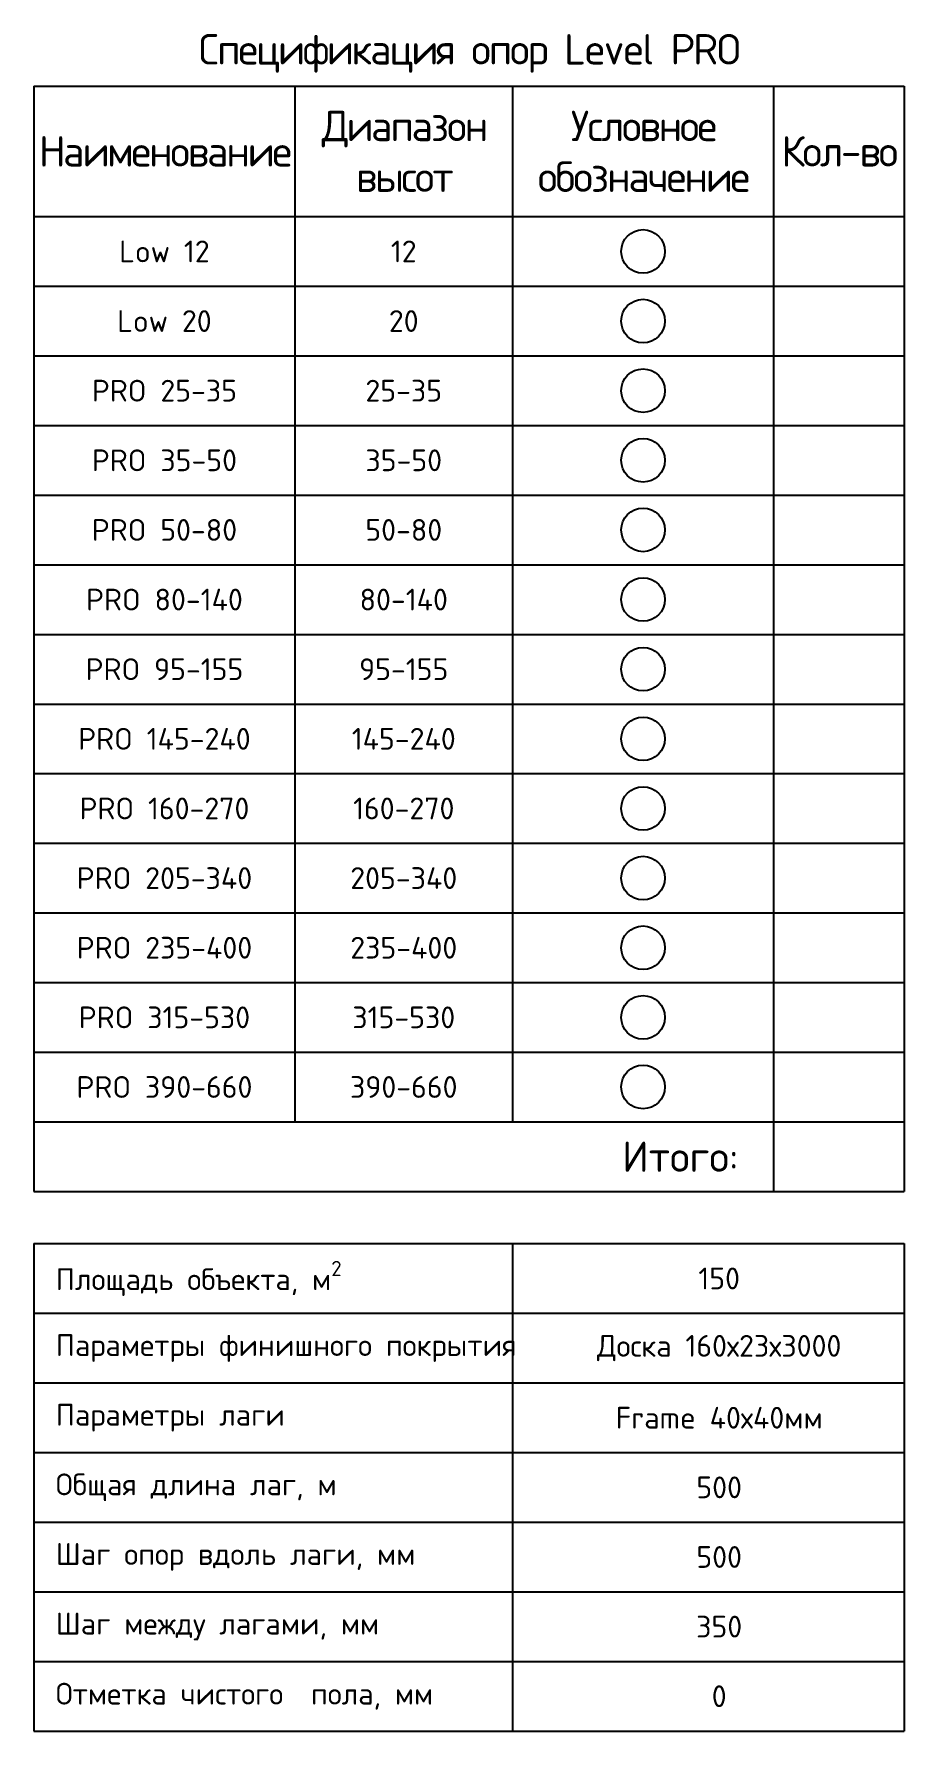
# Model space of a CAD drawing. Header units: millimetres. Extents: x 0 to 118495, y -9165 to 19499.
# Drawn here: x 108495 to 118495, y 0 to 19499 of the extents above; entities that cross this region are included whole.
import ezdxf

# ---------------------------------------------------------------- set-up
doc = ezdxf.new("R2010")
doc.units = ezdxf.units.MM
doc.styles.add('isocpeur', font='isocpeur.ttf')

msp = doc.modelspace()

# ---------------------------------------------------------------- texts
at = {"ltscale": 30, "attachment_point": 5, "style": 'isocpeur'}
for s, insert, char_height, width in [('\\pxqc;{\\T0.9;Спецификация опор Level PRO}', (113495, 19275), 350, 10000), ('\\pxqc;{\\T0.9;Диапазон высот}', (112745, 18150), 350, 2500), ('\\pxqc;{\\T0.9;Условное обозначение}', (115495, 18150), 350, 3000), ('\\pxqc;{\\T0.9;Наименование}', (109995, 18150), 350, 3000), ('\\pxqc;{\\T0.9;Кол-во}', (117745, 18150), 350, 1500), ('\\pxqc;Low 12', (109995, 17000), 250, 3000), ('\\pxqc;12', (112745, 17000), 250, 2500), ('\\pxqc;Low 20', (109995, 16200), 250, 3000), ('\\pxqc;20', (112745, 16200), 250, 2500), ('\\pxqc;PRO 25-35', (109995, 15400), 250, 3000), ('\\pxqc;25-35', (112745, 15400), 250, 2500), ('\\pxqc;PRO 35-50', (109995, 14600), 250, 3000), ('\\pxqc;35-50', (112745, 14600), 250, 2500), ('\\pxqc;PRO 50-80', (109995, 13800), 250, 3000), ('\\pxqc;50-80', (112745, 13800), 250, 2500), ('\\pxqc;PRO 80-140', (109995, 13000), 250, 3000), ('\\pxqc;80-140', (112745, 13000), 250, 2500), ('\\pxqc;PRO 95-155', (109995, 12200), 250, 3000), ('\\pxqc;95-155', (112745, 12200), 250, 2500), ('\\pxqc;PRO 145-240', (109995, 11400), 250, 3000), ('\\pxqc;145-240', (112745, 11400), 250, 2500), ('\\pxqc;PRO 160-270', (109995, 10600), 250, 3000), ('\\pxqc;160-270', (112745, 10600), 250, 2500), ('\\pxqc;PRO 205-340', (109995, 9800), 250, 3000), ('\\pxqc;205-340', (112745, 9800), 250, 2500), ('\\pxqc;PRO 235-400', (109995, 9000), 250, 3000), ('\\pxqc;235-400', (112745, 9000), 250, 2500), ('\\pxqc;PRO 315-530', (109995, 8200), 250, 3000), ('\\pxqc;315-530', (112745, 8200), 250, 2500), ('\\pxqc;PRO 390-660', (109995, 7400), 250, 3000), ('\\pxqc;390-660', (112745, 7400), 250, 2500), ('\\pxr1.14286,qr;Итого:', (115495, 6600), 350, 3000), ('\\A1;\\pxl1,ql;Площадь объекта, м{\\H0.7x;\\S2^ ;}', (111245, 5200), 250, 5500), ('\\pxl1,qc;150', (116245, 5200), 250, 4500), ('\\pxl1,ql;Параметры финишного покрытия', (111245, 4400), 250, 5500), ('\\pxl1,qc;Доска 160х23х3000', (116245, 4400), 250, 4500), ('\\pxi1,ql;Параметры лаги', (111245, 3600), 250, 5500), ('\\pxl1,qc;Frame 40х40мм', (116245, 3600), 250, 4500), ('\\pxi1,ql;Общая длина лаг, м', (111245, 2800), 250, 5500), ('\\pxl1,qc;500', (116245, 2800), 250, 4500), ('\\pxi1,ql;Шаг опор вдоль лаги, мм', (111245, 2000), 250, 5500), ('\\pxl1,qc;500', (116245, 2000), 250, 4500), ('\\pxi1,ql;Шаг между лагами, мм', (111245, 1200), 250, 5500), ('\\pxl1,qc;350', (116245, 1200), 250, 4500), ('\\pxi1,ql;Отметка чистого  пола, мм', (111245, 400), 250, 5500), ('\\pxl1,qc;0', (116245, 400), 250, 4500)]:
    msp.add_mtext(s, dxfattribs=dict(at, insert=insert, char_height=char_height, width=width))

# ---------------------------------------------------------------- linework, layer by layer
for p, q in [((108495, 18900), (108495, 17400)), ((108495, 18900), (118495, 18900)), ((111495, 18900), (111495, 17400)), ((113995, 18900), (113995, 17400)), ((116995, 18900), (116995, 17400)), ((118495, 18900), (118495, 17400)), ((108495, 17400), (118495, 17400)), ((108495, 17400), (108495, 6200)), ((111495, 17400), (111495, 7000)), ((113995, 17400), (113995, 7000)), ((116995, 17400), (116995, 6200)), ((118495, 17400), (118495, 6200)), ((108495, 16600), (118495, 16600)), ((108495, 15800), (118495, 15800)), ((108495, 15000), (118495, 15000)), ((108495, 14200), (118495, 14200)), ((108495, 13400), (118495, 13400)), ((108495, 12600), (118495, 12600)), ((108495, 11800), (118495, 11800)), ((108495, 11000), (118495, 11000)), ((108495, 10200), (118495, 10200)), ((108495, 9400), (118495, 9400)), ((108495, 8600), (118495, 8600)), ((108495, 7800), (118495, 7800)), ((108495, 7000), (118495, 7000)), ((108495, 6200), (118495, 6200)), ((108495, 5600), (108495, 0)), ((108495, 5600), (118495, 5600)), ((113995, 5600), (113995, 0)), ((118495, 5600), (118495, 0)), ((108495, 4800), (118495, 4800)), ((108495, 4000), (118495, 4000)), ((108495, 3200), (118495, 3200)), ((108495, 2400), (118495, 2400)), ((108495, 1600), (118495, 1600)), ((108495, 800), (118495, 800)), ((108495, 0), (118495, 0))]:
    msp.add_line(p, q)
at = {"color": 221}
msp.add_circle((115495, 17000), 250, dxfattribs=at)
at = {"color": 2}
msp.add_circle((115495, 16200), 250, dxfattribs=at)
at = {"color": 1}
msp.add_circle((115495, 15400), 250, dxfattribs=at)
at = {"color": 92}
msp.add_circle((115495, 14600), 250, dxfattribs=at)
at = {"color": 131}
msp.add_circle((115495, 13800), 250, dxfattribs=at)
at = {"color": 30}
msp.add_circle((115495, 13000), 250, dxfattribs=at)
at = {"color": 160}
msp.add_circle((115495, 12200), 250, dxfattribs=at)
at = {"color": 60}
msp.add_circle((115495, 11400), 250, dxfattribs=at)
at = {"color": 134}
msp.add_circle((115495, 10600), 250, dxfattribs=at)
at = {"color": 42}
msp.add_circle((115495, 9800), 250, dxfattribs=at)
at = {"color": 26}
msp.add_circle((115495, 9000), 250, dxfattribs=at)
at = {"color": 6}
msp.add_circle((115495, 8200), 250, dxfattribs=at)
at = {"color": 163}
msp.add_circle((115495, 7400), 250, dxfattribs=at)

msp.set_redraw_order([(e.dxf.handle, doc.entitydb.next_handle()) for e in msp.query("TEXT MTEXT ATTDEF DIMENSION ARC_DIMENSION")])  # texts and dimensions are drawn at this point

doc.saveas('drawing.dxf')
